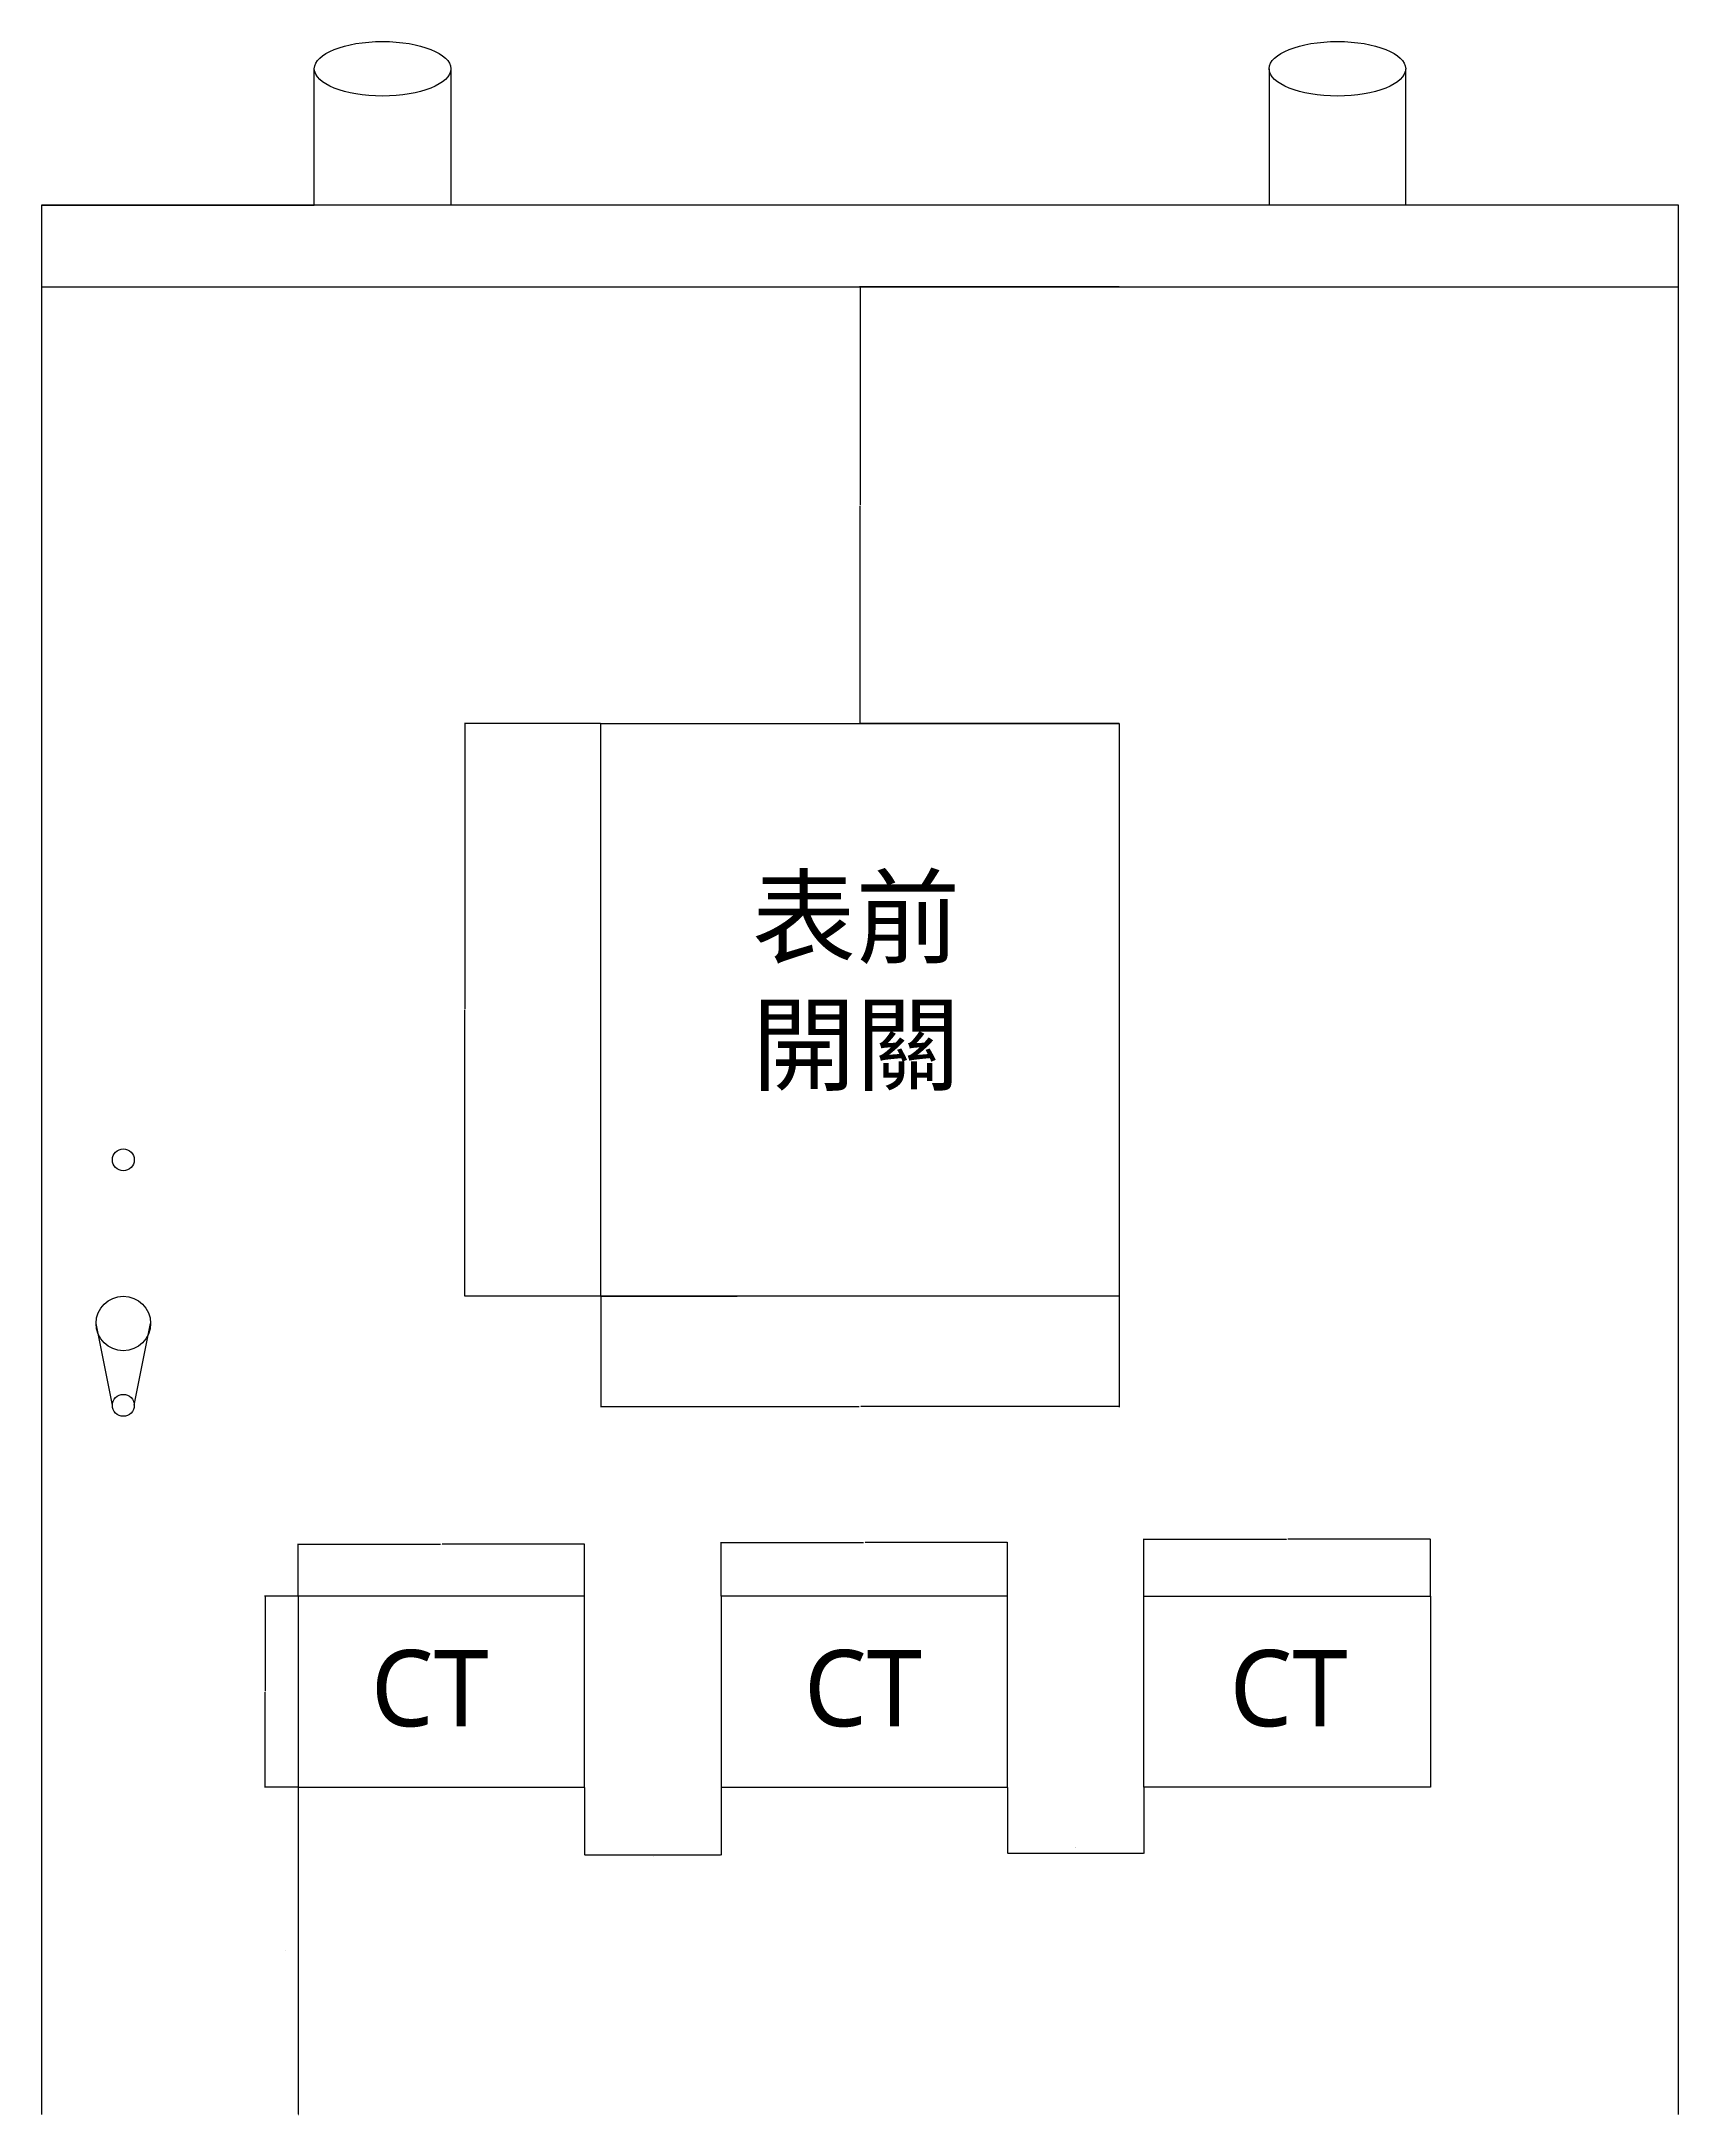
# Model space of a CAD drawing. Header units: millimetres. Extents: x 76 to 12892, y 3949 to 6333.
# Drawn here: x 5226 to 5826, y 5244 to 6004 of the extents above; entities that cross this region are included whole.
import ezdxf

# ---------------------------------------------------------------- set-up
doc = ezdxf.new("R2010")
doc.units = ezdxf.units.MM
doc.layers.add('DIMEN', color=102, linetype='Continuous', plot=False)
doc.styles.add('WD', font='Microsoft JhengHei.ttf')
doc.dimstyles.new('-', dxfattribs={"dimtxt": 0.18, "dimasz": 0.18, "dimexe": 0.18, "dimexo": 0.0625, "dimgap": 0.09, "dimtad": 0, "dimtih": 1, "dimtoh": 1, "dimzin": 0, "dimdsep": 46, "dimtxsty": 'WD', "dimcen": 0.09, "dimadec": 0, "dimazin": 0, "dimtfac": 1, "dimtofl": 0, "dimtmove": 2, "dimatfit": 3, "dimfxl": 1, "dimtolj": 1, "dimtzin": 0, "dimarcsym": 0})

# ---------------------------------------------------------------- blocks, each defined once
blk = doc.blocks.new('*D421')
at = {"layer": 'Defpoints', "color": 0, "transparency": 16777216}
for p in [(5526.48, 5913.89), (5621.48, 5913.89), (5621.48, 5753.89)]:
    blk.add_point(p, dxfattribs=at)
at = {"layer": 'DIMEN', "color": 0, "lineweight": -2, "transparency": 16777216}
for p, q in [((5621.42, 5913.89), (5526.3, 5913.89)), ((5526.48, 5913.71), (5526.48, 5834.08)), ((5526.48, 5754.07), (5526.48, 5833.71)), ((5621.42, 5753.89), (5526.3, 5753.89))]:
    blk.add_line(p, q, dxfattribs=at)
at = {"layer": 'DIMEN', "color": 0, "transparency": 16777216}
for points in [[(5526.45, 5913.71), (5526.51, 5913.71), (5526.48, 5913.89)], [(5526.45, 5754.07), (5526.51, 5754.07), (5526.48, 5753.89)]]:
    blk.add_solid(points, dxfattribs=at)
at = {"layer": 'DIMEN', "color": 0, "transparency": 16777216, "insert": (5526.48, 5833.89), "char_height": 0.18, "attachment_point": 5, "style": 'WD'}
blk.add_mtext('\\A1;160', dxfattribs=at)
blk = doc.blocks.new('*D422')
at = {"layer": 'Defpoints', "color": 0, "transparency": 16777216}
for p in [(5431.48, 5543.89), (5621.48, 5543.89), (5621.48, 5503.46)]:
    blk.add_point(p, dxfattribs=at)
at = {"layer": 'DIMEN', "color": 0, "lineweight": -2, "transparency": 16777216}
for p, q in [((5431.48, 5543.83), (5431.48, 5503.28)), ((5621.48, 5543.83), (5621.48, 5503.28)), ((5431.66, 5503.46), (5526.2, 5503.46)), ((5621.3, 5503.46), (5526.76, 5503.46))]:
    blk.add_line(p, q, dxfattribs=at)
at = {"layer": 'DIMEN', "color": 0, "transparency": 16777216}
for points in [[(5431.66, 5503.49), (5431.66, 5503.43), (5431.48, 5503.46)], [(5621.3, 5503.49), (5621.3, 5503.43), (5621.48, 5503.46)]]:
    blk.add_solid(points, dxfattribs=at)
at = {"layer": 'DIMEN', "color": 0, "transparency": 16777216, "insert": (5526.48, 5503.46), "char_height": 0.18, "attachment_point": 5, "style": 'WD'}
blk.add_mtext('\\A1;190', dxfattribs=at)
blk = doc.blocks.new('*D423')
at = {"layer": 'Defpoints', "color": 0, "transparency": 16777216}
for p in [(5431.48, 5753.89), (5381.65, 5543.89), (5431.48, 5543.89)]:
    blk.add_point(p, dxfattribs=at)
at = {"layer": 'DIMEN', "color": 0, "lineweight": -2, "transparency": 16777216}
for p, q in [((5431.42, 5753.89), (5381.47, 5753.89)), ((5381.65, 5753.71), (5381.65, 5649.08)), ((5381.65, 5544.07), (5381.65, 5648.71)), ((5431.42, 5543.89), (5381.47, 5543.89))]:
    blk.add_line(p, q, dxfattribs=at)
at = {"layer": 'DIMEN', "color": 0, "transparency": 16777216}
for points in [[(5381.62, 5753.71), (5381.68, 5753.71), (5381.65, 5753.89)], [(5381.62, 5544.07), (5381.68, 5544.07), (5381.65, 5543.89)]]:
    blk.add_solid(points, dxfattribs=at)
at = {"layer": 'DIMEN', "color": 0, "transparency": 16777216, "insert": (5381.65, 5648.89), "char_height": 0.18, "attachment_point": 5, "style": 'WD'}
blk.add_mtext('\\A1;210', dxfattribs=at)
blk = doc.blocks.new('*D382')
at = {"layer": 'Defpoints', "color": 0, "transparency": 16777216}
for p in [(5580.56, 5363.89), (5630.56, 5363.89), (5630.56, 5339.74)]:
    blk.add_point(p, dxfattribs=at)
at = {"layer": 'DIMEN', "color": 0, "lineweight": -2, "transparency": 16777216}
for p, q in [((5580.56, 5363.83), (5580.56, 5339.56)), ((5630.56, 5363.83), (5630.56, 5339.56)), ((5580.74, 5339.74), (5630.38, 5339.74))]:
    blk.add_line(p, q, dxfattribs=at)
at = {"layer": 'DIMEN', "color": 0, "transparency": 16777216}
for points in [[(5580.74, 5339.77), (5580.74, 5339.71), (5580.56, 5339.74)], [(5630.38, 5339.77), (5630.38, 5339.71), (5630.56, 5339.74)]]:
    blk.add_solid(points, dxfattribs=at)
at = {"layer": 'DIMEN', "color": 0, "transparency": 16777216, "insert": (5605.56, 5341.76), "char_height": 0.18, "attachment_point": 5, "style": 'WD'}
blk.add_mtext('\\A1;50', dxfattribs=at)
blk = doc.blocks.new('*D383')
at = {"layer": 'Defpoints', "color": 0, "transparency": 16777216}
for p in [(5425.56, 5363.89), (5475.56, 5363.89), (5475.56, 5339.12)]:
    blk.add_point(p, dxfattribs=at)
at = {"layer": 'DIMEN', "color": 0, "lineweight": -2, "transparency": 16777216}
for p, q in [((5425.56, 5363.83), (5425.56, 5338.94)), ((5475.56, 5363.83), (5475.56, 5338.94)), ((5425.74, 5339.12), (5475.38, 5339.12))]:
    blk.add_line(p, q, dxfattribs=at)
at = {"layer": 'DIMEN', "color": 0, "transparency": 16777216}
for points in [[(5425.74, 5339.15), (5425.74, 5339.09), (5425.56, 5339.12)], [(5475.38, 5339.15), (5475.38, 5339.09), (5475.56, 5339.12)]]:
    blk.add_solid(points, dxfattribs=at)
at = {"layer": 'DIMEN', "color": 0, "transparency": 16777216, "insert": (5450.56, 5338.65), "char_height": 0.18, "attachment_point": 5, "style": 'WD'}
blk.add_mtext('\\A1;50', dxfattribs=at)
blk = doc.blocks.new('*D384')
at = {"layer": 'Defpoints', "color": 0, "transparency": 16777216}
for p in [(5320.56, 5363.89), (5320.56, 5243.89), (5320.56, 5243.89)]:
    blk.add_point(p, dxfattribs=at)
at = {"layer": 'DIMEN', "color": 0, "lineweight": -2, "transparency": 16777216}
for p, q in [((5320.56, 5363.71), (5320.56, 5244.07)), ((5320.62, 5363.89), (5320.74, 5363.89)), ((5320.62, 5243.89), (5320.74, 5243.89))]:
    blk.add_line(p, q, dxfattribs=at)
at = {"layer": 'DIMEN', "color": 0, "transparency": 16777216}
for points in [[(5320.53, 5363.71), (5320.59, 5363.71), (5320.56, 5363.89)], [(5320.53, 5244.07), (5320.59, 5244.07), (5320.56, 5243.89)]]:
    blk.add_solid(points, dxfattribs=at)
at = {"layer": 'DIMEN', "color": 0, "transparency": 16777216, "insert": (5315.86, 5303.89), "char_height": 0.18, "attachment_point": 5, "style": 'WD'}
blk.add_mtext('\\A1;120', dxfattribs=at)
blk = doc.blocks.new('*D385')
at = {"layer": 'Defpoints', "color": 0, "transparency": 16777216}
for p in [(5320.56, 5433.89), (5308.43, 5363.89), (5320.56, 5363.89)]:
    blk.add_point(p, dxfattribs=at)
at = {"layer": 'DIMEN', "color": 0, "lineweight": -2, "transparency": 16777216}
for p, q in [((5320.5, 5433.89), (5308.25, 5433.89)), ((5308.43, 5433.71), (5308.43, 5399.08)), ((5308.43, 5364.07), (5308.43, 5398.71)), ((5320.5, 5363.89), (5308.25, 5363.89))]:
    blk.add_line(p, q, dxfattribs=at)
at = {"layer": 'DIMEN', "color": 0, "transparency": 16777216}
for points in [[(5308.4, 5433.71), (5308.46, 5433.71), (5308.43, 5433.89)], [(5308.4, 5364.07), (5308.46, 5364.07), (5308.43, 5363.89)]]:
    blk.add_solid(points, dxfattribs=at)
at = {"layer": 'DIMEN', "color": 0, "transparency": 16777216, "insert": (5308.43, 5398.89), "char_height": 0.18, "attachment_point": 5, "style": 'WD'}
blk.add_mtext('\\A1;70', dxfattribs=at)
blk = doc.blocks.new('*D386')
at = {"layer": 'Defpoints', "color": 0, "transparency": 16777216}
for p in [(5425.56, 5452.98), (5320.56, 5433.89), (5425.56, 5433.89)]:
    blk.add_point(p, dxfattribs=at)
at = {"layer": 'DIMEN', "color": 0, "lineweight": -2, "transparency": 16777216}
for p, q in [((5320.56, 5433.96), (5320.56, 5453.16)), ((5320.74, 5452.98), (5372.78, 5452.98)), ((5425.38, 5452.98), (5373.34, 5452.98)), ((5425.56, 5433.96), (5425.56, 5453.16))]:
    blk.add_line(p, q, dxfattribs=at)
at = {"layer": 'DIMEN', "color": 0, "transparency": 16777216}
for points in [[(5320.74, 5453.01), (5320.74, 5452.95), (5320.56, 5452.98)], [(5425.38, 5453.01), (5425.38, 5452.95), (5425.56, 5452.98)]]:
    blk.add_solid(points, dxfattribs=at)
at = {"layer": 'DIMEN', "color": 0, "transparency": 16777216, "insert": (5373.06, 5452.98), "char_height": 0.18, "attachment_point": 5, "style": 'WD'}
blk.add_mtext('\\A1;105', dxfattribs=at)
blk = doc.blocks.new('*D387')
at = {"layer": 'Defpoints', "color": 0, "transparency": 16777216}
for p in [(5580.56, 5453.59), (5475.56, 5433.89), (5580.56, 5433.89)]:
    blk.add_point(p, dxfattribs=at)
at = {"layer": 'DIMEN', "color": 0, "lineweight": -2, "transparency": 16777216}
for p, q in [((5475.56, 5433.96), (5475.56, 5453.77)), ((5475.74, 5453.59), (5527.78, 5453.59)), ((5580.38, 5453.59), (5528.34, 5453.59)), ((5580.56, 5433.96), (5580.56, 5453.77))]:
    blk.add_line(p, q, dxfattribs=at)
at = {"layer": 'DIMEN', "color": 0, "transparency": 16777216}
for points in [[(5475.74, 5453.62), (5475.74, 5453.56), (5475.56, 5453.59)], [(5580.38, 5453.62), (5580.38, 5453.56), (5580.56, 5453.59)]]:
    blk.add_solid(points, dxfattribs=at)
at = {"layer": 'DIMEN', "color": 0, "transparency": 16777216, "insert": (5528.06, 5453.59), "char_height": 0.18, "attachment_point": 5, "style": 'WD'}
blk.add_mtext('\\A1;105', dxfattribs=at)
blk = doc.blocks.new('*D388')
at = {"layer": 'Defpoints', "color": 0, "transparency": 16777216}
for p in [(5735.56, 5454.83), (5630.56, 5433.89), (5735.56, 5433.89)]:
    blk.add_point(p, dxfattribs=at)
at = {"layer": 'DIMEN', "color": 0, "lineweight": -2, "transparency": 16777216}
for p, q in [((5630.56, 5433.96), (5630.56, 5455.01)), ((5630.74, 5454.83), (5682.78, 5454.83)), ((5735.38, 5454.83), (5683.34, 5454.83)), ((5735.56, 5433.96), (5735.56, 5455.01))]:
    blk.add_line(p, q, dxfattribs=at)
at = {"layer": 'DIMEN', "color": 0, "transparency": 16777216}
for points in [[(5630.74, 5454.86), (5630.74, 5454.8), (5630.56, 5454.83)], [(5735.38, 5454.86), (5735.38, 5454.8), (5735.56, 5454.83)]]:
    blk.add_solid(points, dxfattribs=at)
at = {"layer": 'DIMEN', "color": 0, "transparency": 16777216, "insert": (5683.06, 5454.83), "char_height": 0.18, "attachment_point": 5, "style": 'WD'}
blk.add_mtext('\\A1;105', dxfattribs=at)

msp = doc.modelspace()

# ---------------------------------------------------------------- linework, layer by layer
for p, q in [((5326.47956, 5943.89451), (5326.47956, 5993.89451)), ((5376.47956, 5993.89451), (5376.47956, 5943.89451)), ((5376.47956, 5993.89451), (5376.47956, 5983.89451)), ((5676.47956, 5993.89451), (5676.47956, 5943.89451)), ((5726.47956, 5943.89451), (5726.47956, 5993.89451)), ((5826.47956, 5943.89451), (5226.47956, 5943.89451)), ((5226.47956, 5943.89451), (5326.47956, 5943.89451)), ((5226.47956, 5943.89451), (5226.47956, 5913.89451)), ((5226.47956, 5943.89451), (5226.47956, 5913.89451)), ((5826.47956, 5943.89451), (5726.47956, 5943.89451)), ((5826.47956, 5243.89451), (5826.47956, 5943.89451)), ((5226.47956, 5913.89451), (5826.47956, 5913.89451)), ((5226.47956, 5913.89451), (5431.47956, 5913.89451)), ((5226.47956, 5913.89451), (5226.47956, 5243.89451)), ((5431.47956, 5753.89451), (5621.47956, 5753.89451)), ((5621.47956, 5753.89451), (5621.47956, 5543.89451)), ((5431.47956, 5543.89451), (5481.47956, 5543.89451)), ((5252.47956, 5503.89451), (5246.47956, 5533.89451)), ((5260.47956, 5503.89451), (5266.47956, 5533.89451)), ((5425.55972, 5433.89451), (5320.55972, 5433.89451)), ((5320.55972, 5433.89451), (5320.55972, 5363.89451)), ((5425.55972, 5363.89451), (5425.55972, 5433.89451)), ((5580.55972, 5433.89451), (5475.55972, 5433.89451)), ((5475.55972, 5433.89451), (5475.55972, 5363.89451)), ((5580.55972, 5363.89451), (5580.55972, 5433.89451)), ((5630.55972, 5363.89451), (5630.55972, 5433.89451)), ((5630.55972, 5433.89451), (5735.55972, 5433.89451)), ((5735.55972, 5433.89451), (5735.55972, 5363.89451)), ((5320.55972, 5363.89451), (5425.55972, 5363.89451)), ((5475.55972, 5363.89451), (5580.55972, 5363.89451)), ((5735.55972, 5363.89451), (5630.55972, 5363.89451))]:
    msp.add_line(p, q)
for centre, radius in [((5256.47956, 5593.89451), 4), ((5256.47956, 5533.89451), 10), ((5256.47956, 5503.89451), 4)]:
    msp.add_circle(centre, radius)
for centre in [(5351.47956, 5993.89451), (5701.47956, 5993.89451)]:
    msp.add_ellipse(centre, major_axis=(25, 0), ratio=0.4)
at = {"layer": 'DIMEN'}
for p, q in [((5431.47956, 5543.89451), (5431.47956, 5753.89451)), ((5621.47956, 5543.89451), (5431.47956, 5543.89451))]:
    msp.add_line(p, q, dxfattribs=at)

# ---------------------------------------------------------------- texts
at = {"char_height": 27.982818, "attachment_point": 1, "style": 'WD'}
for s, insert in [('表前^J開關', (5486.80612, 5696.79665)), ('CT', (5347.17244, 5414.21332)), ('CT', (5505.91715, 5414.21332)), ('CT', (5661.89865, 5414.21332))]:
    msp.add_mtext_dynamic_manual_height_columns(s, width=765.4122302, gutter_width=139.91409, heights=[267.9388], dxfattribs=dict(at, insert=insert))

# ---------------------------------------------------------------- dimensions: what is measured, and where the dimension line sits
at = {"layer": 'DIMEN'}
for base, p1, p2, picture, middle in [((5526.47956, 5913.89451), (5621.47956, 5753.89451), (5621.47956, 5913.89451), '*D421', (5526.47956, 5833.89451)), ((5381.64529, 5543.89451), (5431.47956, 5753.89451), (5431.47956, 5543.89451), '*D423', (5381.64529, 5648.89451)), ((5308.43472, 5363.89451), (5320.55972, 5433.89451), (5320.55972, 5363.89451), '*D385', (5308.43472, 5398.89451))]:
    dim = msp.add_linear_dim(base=base, p1=p1, p2=p2, angle=90, dimstyle='-', override={"dimdec": 0}, dxfattribs=at)
    dim.commit()
    dim.dimension.update_dxf_attribs({"geometry": picture, "text_midpoint": middle})
for base, p1, p2, picture, middle in [((5621.47956, 5503.46104), (5431.47956, 5543.89451), (5621.47956, 5543.89451), '*D422', (5526.47956, 5503.46104)), ((5425.55972, 5452.97591), (5320.55972, 5433.89451), (5425.55972, 5433.89451), '*D386', (5373.05972, 5452.97591)), ((5580.55972, 5453.59468), (5475.55972, 5433.89451), (5580.55972, 5433.89451), '*D387', (5528.05972, 5453.59468)), ((5735.55972, 5454.8322), (5630.55972, 5433.89451), (5735.55972, 5433.89451), '*D388', (5683.05972, 5454.8322))]:
    dim = msp.add_linear_dim(base=base, p1=p1, p2=p2, dimstyle='-', override={"dimdec": 0}, dxfattribs=at)
    dim.commit()
    dim.dimension.update_dxf_attribs({"geometry": picture, "text_midpoint": middle})
dim = msp.add_linear_dim(base=(5320.55972, 5243.89451), p1=(5320.55972, 5363.89451), p2=(5320.55972, 5243.89451), angle=90, dimstyle='-', override={"dimdec": 0}, dxfattribs=at)
dim.commit()
dim.dimension.update_dxf_attribs({"geometry": '*D384', "text_midpoint": (5315.86259, 5303.89451), "dimtype": 160})
for base, p1, p2, picture, middle in [((5475.55972, 5339.12066), (5425.55972, 5363.89451), (5475.55972, 5363.89451), '*D383', (5450.55972, 5338.65372)), ((5630.55972, 5339.73941), (5580.55972, 5363.89451), (5630.55972, 5363.89451), '*D382', (5605.55972, 5341.75524))]:
    dim = msp.add_linear_dim(base=base, p1=p1, p2=p2, dimstyle='-', override={"dimdec": 0}, dxfattribs=at)
    dim.commit()
    dim.dimension.update_dxf_attribs({"geometry": picture, "text_midpoint": middle, "dimtype": 160})

doc.saveas('drawing.dxf')
